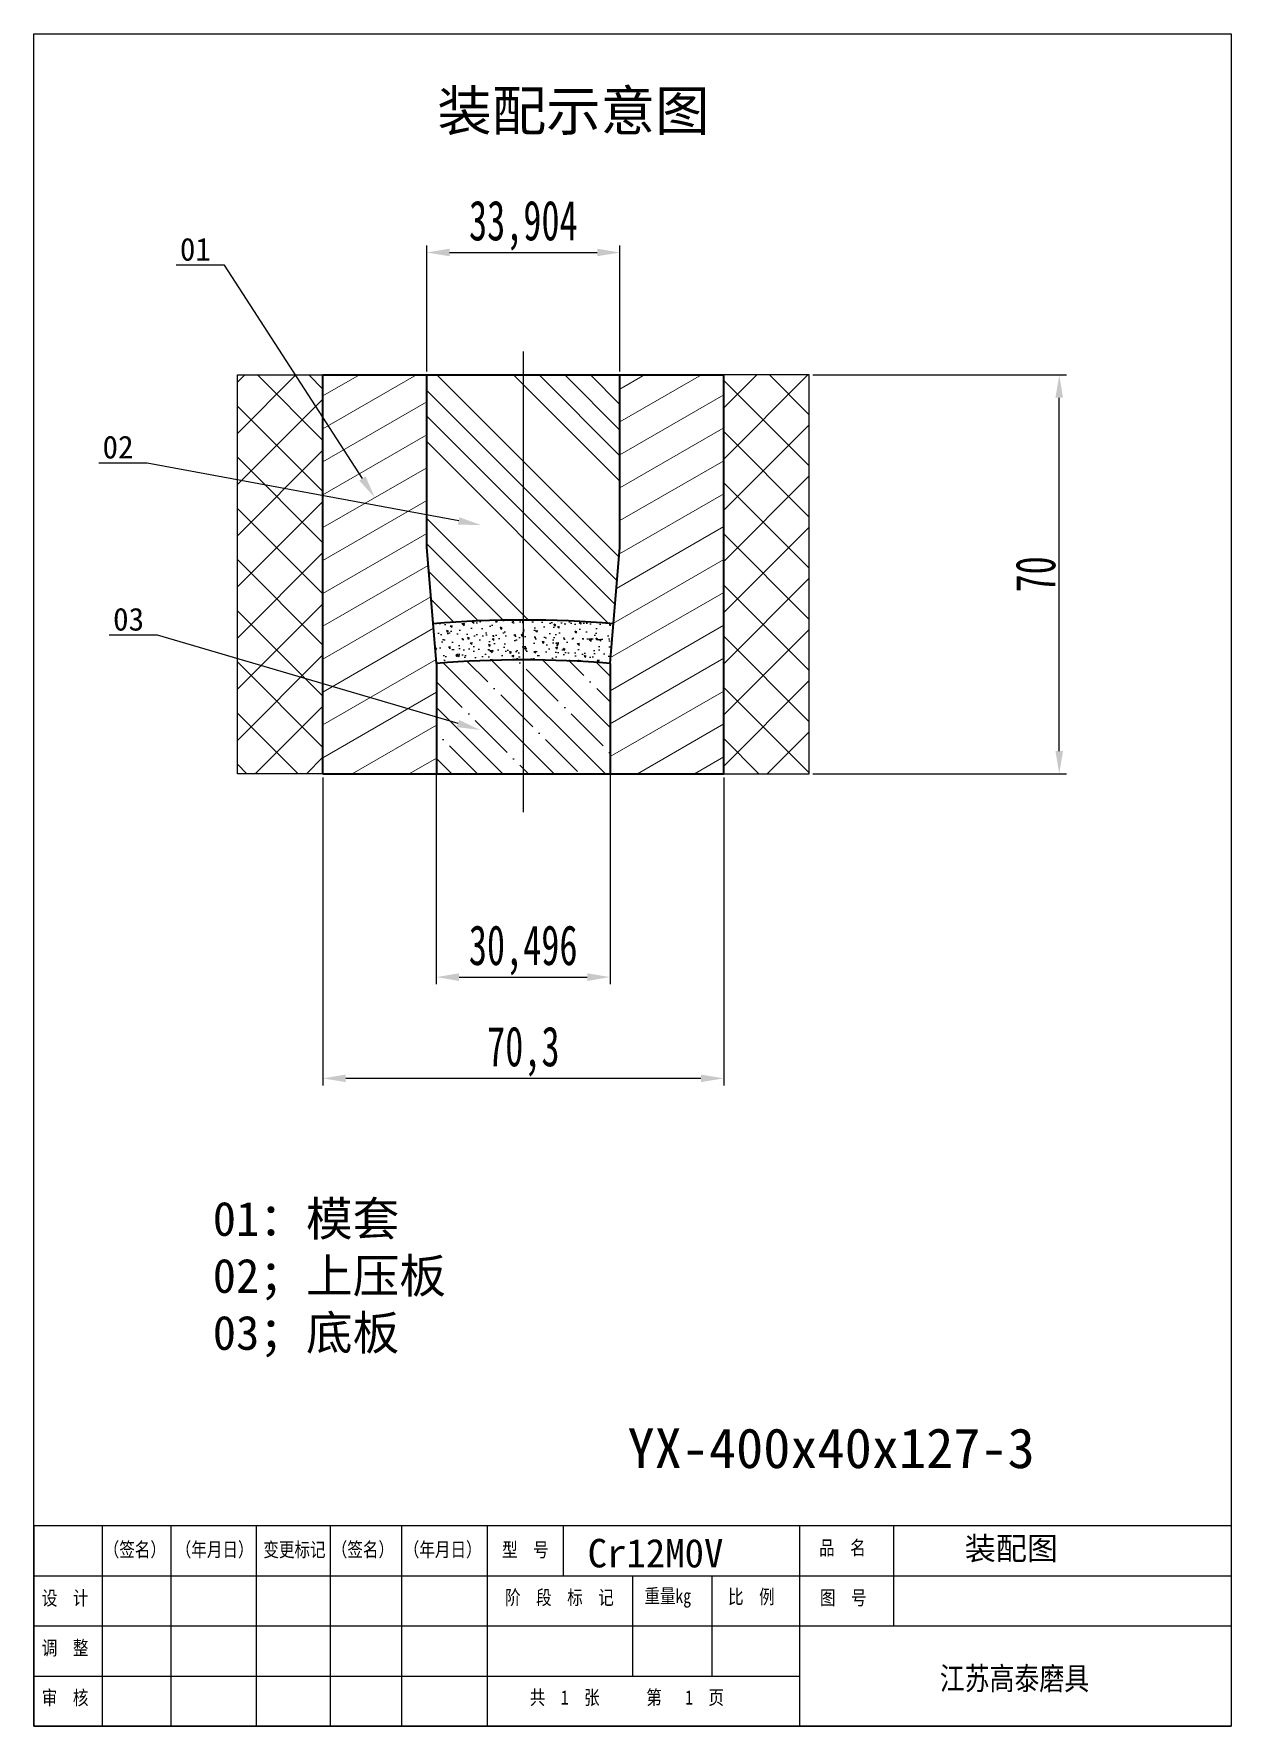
# Model space of a CAD drawing. Extents: x -214 to 8941, y -1198 to 2514.
# Drawn here: x 6058.7 to 6268.7, y 302.9 to 599.9 of the extents above; entities that cross this region are included whole.
import ezdxf
from ezdxf import colors
from ezdxf.entities.mleader import LeaderData, LeaderLine
from ezdxf.math import Vec2, Vec3

# ---------------------------------------------------------------- set-up
doc = ezdxf.new("R2010")
doc.units = 0
doc.layers.add('标注层', color=3, linetype='Continuous', true_color=0x00ff00)
doc.styles.add('111', font='gbenor.shx', dxfattribs={"width": 0.8, "bigfont": 'gbcbig.shx'})
doc.styles.add('标准', font='', dxfattribs={"width": 0.667})
doc.styles.get('标准').set_extended_font_data('宋体')
doc.dimstyles.get("Standard").update_dxf_attribs({"dimtxt": 0.18, "dimasz": 0.18, "dimexe": 0.18, "dimexo": 0.0625, "dimgap": 0.09, "dimtad": 0, "dimtoh": 1, "dimdec": 4, "dimzin": 0, "dimdsep": 46, "dimtxsty": '标准', "dimcen": 0.09, "dimadec": 0, "dimazin": 0, "dimtfac": 1, "dimtdec": 4, "dimtofl": 0, "dimtmove": 0, "dimatfit": 3, "dimfxl": 1, "dimtolj": 1, "dimtzin": 0, "dimarcsym": 0})

msp = doc.modelspace()

# ---------------------------------------------------------------- texts
at = {"color": 7, "attachment_point": 1}
for s, width, gutter_width, heights, insert, char_height in [('{\\fSimSun|b0|i0|c134|p2;装配示意图}', 80.993602, 12.5, [0], (6129.4488, 589.8878), 7), ('01{\\fSimSun|b0|i0|c134|p2;：模套}\\P02{\\fSimSun|b0|i0|c134|p2;；上压板}\\P03{\\fSimSun|b0|i0|c134|p2;；底板}', 57.665496, 1.5088, [40.871], (6090.0581, 394.9093), 6), ('YX-400x40x127-3', 280.182832, 12.5, [0], (6162.7956, 355.1517), 7), ('{\\fSimSun|b0|i0|c134|p2;装配图}', 27.249025, 12.5, [0], (6221.948, 336.0597), 4)]:
    msp.add_mtext_dynamic_manual_height_columns(s, width=width, gutter_width=gutter_width, heights=heights, dxfattribs=dict(at, insert=insert, char_height=char_height))
at = {"color": 7, "lineweight": 13, "style": '111'}
for s, insert, char_height, width, attachment_point in [('{\\fSimSun|b0|i0|c134|p2;品  名}', (6200.4951, 334.0212), 2.5, 23, 5), ('{\\fSimSun|b0|i0|c134|p2;（签名）}', (6076.3867, 333.6977), 2.5, 12, 5), ('{\\fSimSun|b0|i0|c134|p2;（年月日）}', (6090.3867, 333.6977), 2.5, 16, 5), ('{\\fSimSun|b0|i0|c134|p2;变更标记}', (6104.3867, 333.6977), 2.5, 12, 5), ('{\\fSimSun|b0|i0|c134|p2;（签名）}', (6116.3867, 333.6977), 2.5, 12, 5), ('{\\fSimSun|b0|i0|c134|p2;（年月日）}', (6130.3867, 333.6977), 2.5, 16, 5), ('{\\fSimSun|b0|i0|c134|p2;型  号}', (6144.8867, 333.6977), 2.5, 13, 5), ('{\\fSimSun|b0|i0|c134|p2;设\u3000计}', (6064.1611, 325.2106), 2.5, 12, 5), ('{\\fSimSun|b0|i0|c134|p2;阶  段  标  记}', (6150.858, 325.3019), 2.5, 26, 5), ('{\\fSimSun|b0|i0|c134|p2;重量kg}', (6169.858, 325.3019), 2.5, 12, 5), ('{\\fSimSun|b0|i0|c134|p2;比\u3000例}', (6184.5222, 325.442), 2.5, 12, 5), ('{\\fSimSun|b0|i0|c134|p2;图  号}', (6200.6386, 325.2526), 2.5, 23, 5), ('{\\fSimSun|b0|i0|c134|p2;调  整}', (6064.1611, 316.4606), 2.5, 12, 5), ('{\\fSimSun|b0|i0|c134|p2;江苏高泰磨具}', (6230.6714, 311.0106), 4, 60, 5), ('{\\fSimSun|b0|i0|c134|p2;审\u3000核}', (6064.1611, 307.7106), 2.5, 12, 5), ('{\\fSimSun|b0|i0|c134|p2;共  1  张\u3000\u3000\u3000第\u3000 1\u3000页}', (6145.6552, 309.1544), 2.5, 39.792675, 1)]:
    msp.add_mtext(s, dxfattribs=dict(at, insert=insert, char_height=char_height, width=width, attachment_point=attachment_point))
at = {"layer": '标注层', "color": 7, "lineweight": -3, "insert": (6155.8097, 335.7244), "char_height": 5, "attachment_point": 1}
msp.add_mtext_dynamic_manual_height_columns('^ICr12M0V', width=11.148599, gutter_width=25, heights=[0], dxfattribs=at)

# ---------------------------------------------------------------- blocks, each defined once
blk = doc.blocks.new('*D46')
at = {"color": 0, "lineweight": -2, "transparency": 16777216}
for p, q in [((6129.25, 483.65), (6129.25, 433.07)), ((6159.75, 481.12), (6159.75, 433.07)), ((6133.25, 434.32), (6155.75, 434.32))]:
    blk.add_line(p, q, dxfattribs=at)
at = {"color": 0, "transparency": 16777216}
for points in [[(6133.25, 434.99), (6133.25, 433.65), (6129.25, 434.32)], [(6155.75, 434.99), (6155.75, 433.65), (6159.75, 434.32)]]:
    blk.add_solid(points, dxfattribs=at)
at = {"layer": 'Defpoints', "color": 0, "transparency": 16777216}
for p in [(6129.25, 484.27), (6159.75, 481.75), (6159.75, 434.32)]:
    blk.add_point(p, dxfattribs=at)
at = {"color": 0, "transparency": 16777216, "insert": (6144.5, 439.03), "char_height": 7, "attachment_point": 5, "style": '标准'}
blk.add_mtext('30,496', dxfattribs=at)
blk = doc.blocks.new('*D47')
at = {"color": 0, "lineweight": -2, "transparency": 16777216}
for p, q in [((6109.38, 469.37), (6109.38, 415.3)), ((6179.68, 469.37), (6179.68, 415.3)), ((6175.68, 416.55), (6113.38, 416.55))]:
    blk.add_line(p, q, dxfattribs=at)
at = {"color": 0, "transparency": 16777216}
for points in [[(6113.38, 417.22), (6113.38, 415.89), (6109.38, 416.55)], [(6175.68, 417.22), (6175.68, 415.89), (6179.68, 416.55)]]:
    blk.add_solid(points, dxfattribs=at)
at = {"layer": 'Defpoints', "color": 0, "transparency": 16777216}
for p in [(6109.38, 470), (6179.68, 470), (6109.38, 416.55)]:
    blk.add_point(p, dxfattribs=at)
at = {"color": 0, "transparency": 16777216, "insert": (6144.53, 421.26), "char_height": 7, "attachment_point": 5, "style": '标准'}
blk.add_mtext('70,3', dxfattribs=at)
blk = doc.blocks.new('*D48')
at = {"color": 0, "lineweight": -2, "transparency": 16777216}
for p, q in [((6195.3, 540), (6239.78, 540)), ((6238.53, 474), (6238.53, 536)), ((6195.3, 470), (6239.78, 470))]:
    blk.add_line(p, q, dxfattribs=at)
at = {"color": 0, "transparency": 16777216}
for points in [[(6237.86, 536), (6239.19, 536), (6238.53, 540)], [(6237.86, 474), (6239.19, 474), (6238.53, 470)]]:
    blk.add_solid(points, dxfattribs=at)
at = {"layer": 'Defpoints', "color": 0, "transparency": 16777216}
for p in [(6194.68, 540), (6238.53, 540), (6194.68, 470)]:
    blk.add_point(p, dxfattribs=at)
at = {"color": 0, "transparency": 16777216, "insert": (6234.4, 505), "char_height": 7, "attachment_point": 5, "rotation": 90, "style": '标准'}
blk.add_mtext('70', dxfattribs=at)
blk = doc.blocks.new('*D61')
at = {"color": 0, "lineweight": -2, "transparency": 16777216}
for p, q in [((6127.58, 540.62), (6127.58, 562.74)), ((6131.58, 561.49), (6157.48, 561.49)), ((6161.48, 540.62), (6161.48, 562.74))]:
    blk.add_line(p, q, dxfattribs=at)
at = {"color": 0, "transparency": 16777216}
for points in [[(6131.58, 562.16), (6131.58, 560.83), (6127.58, 561.49)], [(6157.48, 562.16), (6157.48, 560.83), (6161.48, 561.49)]]:
    blk.add_solid(points, dxfattribs=at)
at = {"layer": 'Defpoints', "color": 0, "transparency": 16777216}
for p in [(6161.48, 561.49), (6127.58, 540), (6161.48, 540)]:
    blk.add_point(p, dxfattribs=at)
at = {"color": 0, "transparency": 16777216, "insert": (6144.53, 566.21), "char_height": 7, "attachment_point": 5, "style": '标准'}
blk.add_mtext('33,904', dxfattribs=at)

# ---------------------------------------------------------------- dimensions: what is measured, and where the dimension line sits
at = {"color": 7}
dim = msp.add_linear_dim(base=(6161.48074, 561.49498), p1=(6127.57723, 539.99889), p2=(6161.48074, 539.99889), dimstyle='Standard', override={"dimtxt": 7, "dimasz": 4, "dimexe": 1.25, "dimexo": 0.625, "dimgap": 0.625, "dimtad": 1, "dimtih": 0, "dimtoh": 0, "dimdec": 3, "dimzin": 8, "dimdsep": 44, "dimcen": 2.5, "dimazin": 2, "dimtdec": 3, "dimtofl": 1, "dimatfit": 0, "dimtolj": 0, "dimtzin": 8}, dxfattribs=at)
dim.commit()
dim.dimension.update_dxf_attribs({"geometry": '*D61', "text_midpoint": (6144.52899, 566.20658)})
dim = msp.add_linear_dim(base=(6238.5273, 539.9989), p1=(6194.679, 469.9989), p2=(6194.679, 539.9989), angle=90, dimstyle='Standard', override={"dimtxt": 7, "dimasz": 4, "dimexe": 1.25, "dimexo": 0.625, "dimgap": 0.625, "dimtad": 1, "dimtih": 0, "dimtoh": 0, "dimdec": 3, "dimzin": 8, "dimdsep": 44, "dimcen": 2.5, "dimazin": 2, "dimtdec": 3, "dimtofl": 1, "dimatfit": 0, "dimtolj": 0, "dimtzin": 8}, dxfattribs=at)
dim.commit()
dim.dimension.update_dxf_attribs({"geometry": '*D48', "text_midpoint": (6234.4023, 504.9989)})
for base, p1, p2, picture, middle in [((6159.7475, 434.3199), (6129.2518, 484.2726), (6159.7475, 481.7476), '*D46', (6144.4997, 434.3199)), ((6109.379, 416.5527), (6179.679, 469.9989), (6109.379, 469.9989), '*D47', (6144.529, 416.5527))]:
    dim = msp.add_linear_dim(base=base, p1=p1, p2=p2, dimstyle='Standard', override={"dimtxt": 7, "dimasz": 4, "dimexe": 1.25, "dimexo": 0.625, "dimgap": 0.625, "dimtad": 1, "dimtih": 0, "dimtoh": 0, "dimdec": 3, "dimzin": 8, "dimdsep": 44, "dimcen": 2.5, "dimazin": 2, "dimtdec": 3, "dimtofl": 1, "dimatfit": 0, "dimtolj": 0, "dimtzin": 8}, dxfattribs=at)
    dim.commit()
    dim.dimension.update_dxf_attribs({"geometry": picture, "text_midpoint": middle, "dimtype": 160})

# ---------------------------------------------------------------- hatches: boundary and pattern name
h = msp.add_hatch()
h.set_pattern_fill('ANSI37', scale=2)
h.set_pattern_definition([(45, (-898.842, -285.0694), (-4.490128, 4.490128), []), (135, (-898.842, -285.0694), (-4.490128, -4.490128), [])])
h.paths.add_polyline_path([(6109.379, 539.9989), (6094.379, 539.9989), (6094.379, 469.9989), (6109.379, 469.9989)])
h.paths.add_polyline_path([(6194.679, 539.9989), (6179.679, 539.9989), (6179.679, 469.9989), (6194.679, 469.9989)])
h = msp.add_hatch()
h.set_pattern_fill('ANSI34', angle=90)
h.set_pattern_definition([(135, (-898.842, -285.07), (-13.470384, -13.470384), []), (135, (-898.842, -280.58), (-13.470384, -13.470384), []), (135, (-898.842, -276.09), (-13.470384, -13.470384), []), (135, (-898.842, -271.599), (-13.470384, -13.470384), [])])
h.paths.add_polyline_path([(6144.529, 539.9989), (6127.5772, 539.9989), (6127.5772, 509.7819), (6128.7197, 496.3175, -0.02116522), (6144.529, 496.987)])
h.paths.add_polyline_path([(6161.4807, 539.9989), (6144.529, 539.9989), (6144.529, 496.987, -0.02116514), (6160.3383, 496.3175), (6161.4807, 509.7819)])
h = msp.add_hatch()
h.set_pattern_fill('AR-CONC', scale=0.02, angle=90)
h.set_pattern_definition([(140, (-898.842, -285.0694), (0.3187817, 3.6436934), [0.381, -4.191]), (85, (-898.842, -285.0694), (-3.821137, -0.7048684), [0.3048, -3.3528117]), (190.451445, (-898.8154, -284.7658), (-3.502355, 2.938825), [0.3238002, -3.5618049]), (136.1842, (-899.858, -285.0694), (0.8408466, 5.4215808), [0.5715, -6.2865]), (186.63556, (-899.788, -284.6176), (-4.9485225, 4.7480827), [0.4857005, -5.342712]), (81.18415, (-899.858, -285.0694), (-4.9485225, 4.7480827), [0.4571993, -5.0291946]), (111, (-899.604, -284.5614), (2.045304, 3.0322878), [0.381, -4.191]), (56, (-899.604, -284.5614), (-3.6837593, 1.2360406), [0.3048, -3.3528]), (161.451445, (-899.4335, -284.3088), (-1.6384554, 4.2683284), [0.3238002, -3.5617988]), (127.5, (-898.8419, -285.0694), (-1.69110078, 0.06177207), [0, -3.31216, 0, -3.4036, 0, -3.3655]), (97.5, (-898.842, -285.0694), (-2.0036115, 1.33639325), [0, -1.94056, 0, -3.23596, 0, -1.2827]), (57.5, (-898.8419, -286.2023), (0.11457488, 2.7118119), [0, -1.27, 0, -3.9624, 0, -5.2578]), (47.5, (-898.842, -286.7103), (-0.5085298, 2.9625836), [0, -1.651, 0, -2.63144, 0, -3.7338])])
h.paths.add_polyline_path([(6144.529, 496.987, 0.02116522), (6128.7197, 496.3175), (6129.3105, 489.3544, -0.02116522), (6144.529, 489.9989)])
h.paths.add_polyline_path([(6160.3383, 496.3175, 0.02116514), (6144.529, 496.987), (6144.529, 489.9989, -0.02116514), (6159.7474, 489.3544)])
h = msp.add_hatch()
h.set_pattern_fill('ANSI35', angle=90)
h.set_pattern_definition([(135, (-898.842, -285.0694), (-4.490128, -4.490128), []), (135, (-898.842, -280.579), (-4.490128, -4.490128), [7.9375, -1.5875, 0, -1.5875])])
h.paths.add_polyline_path([(6144.529, 489.9989, 0.02116528), (6129.3105, 489.3544), (6129.3105, 469.9989), (6144.529, 469.9989)])
h.paths.add_polyline_path([(6159.7475, 489.3544, 0.02116519), (6144.529, 489.9989), (6144.529, 469.9989), (6159.7475, 469.9989)])

# ---------------------------------------------------------------- linework, layer by layer
at = {"color": 7}
for p, q in [((6144.529, 463.2387), (6144.529, 544.0864)), ((6094.379, 469.9989), (6094.379, 539.9989)), ((6094.379, 539.9989), (6109.379, 539.9989)), ((6144.529, 539.9989), (6127.5772, 539.9989)), ((6127.5772, 509.781), (6127.5772, 539.9989)), ((6144.529, 539.9989), (6161.4807, 539.9989)), ((6161.4807, 509.781), (6161.4807, 539.9989)), ((6194.679, 539.9989), (6179.679, 539.9989)), ((6194.679, 469.9989), (6194.679, 539.9989)), ((6128.7196, 496.3175), (6127.5772, 509.781)), ((6160.3384, 496.3175), (6161.4807, 509.781)), ((6109.379, 469.9989), (6094.379, 469.9989)), ((6179.679, 469.9989), (6194.679, 469.9989)), ((6058.6762, 338.0629), (6268.6762, 338.0629)), ((6058.6762, 338.0629), (6058.6762, 302.8629)), ((6070.6762, 338.0629), (6070.6762, 302.8629)), ((6082.6762, 338.0629), (6082.6762, 302.8629)), ((6097.643, 338.0629), (6097.643, 302.8629)), ((6097.643, 338.0629), (6097.643, 302.8629)), ((6097.643, 338.0629), (6097.643, 302.8629)), ((6110.643, 338.0629), (6110.643, 302.8629)), ((6123.1727, 338.0629), (6123.1727, 302.8629)), ((6138.1948, 338.0629), (6138.1948, 302.8629)), ((6151.4886, 338.0629), (6151.4886, 329.2629)), ((6192.9536, 338.0629), (6192.9536, 302.8629)), ((6209.4654, 338.0629), (6209.4654, 320.4629)), ((6058.6762, 329.2629), (6268.6762, 329.2629)), ((6163.6762, 329.2629), (6163.6762, 311.6629)), ((6177.5769, 329.2629), (6177.5769, 311.6629)), ((6058.6762, 320.4629), (6268.6762, 320.4629)), ((6058.6762, 311.6629), (6192.9536, 311.6629)), ((6058.6762, 302.8629), (6268.6762, 302.8629))]:
    msp.add_line(p, q, dxfattribs=at)
at = {"color": 7, "lineweight": 35}
for p, q in [((6109.379, 539.9989), (6127.5772, 539.9989)), ((6109.379, 469.9989), (6109.379, 539.9989)), ((6127.5772, 509.7819), (6127.5772, 539.9989)), ((6127.5772, 539.9989), (6161.4807, 539.9989)), ((6161.4807, 509.7819), (6161.4807, 539.9989)), ((6161.4807, 539.9989), (6179.679, 539.9989)), ((6179.679, 469.9989), (6179.679, 539.9989)), ((6129.3105, 489.3549), (6127.5772, 509.7819)), ((6159.7475, 489.3549), (6161.4807, 509.7819)), ((6129.3105, 489.3549), (6129.3105, 469.9989)), ((6129.3105, 489.3544), (6129.3105, 469.9989)), ((6159.7475, 489.3549), (6159.7475, 469.9989)), ((6159.7476, 489.3544), (6159.7476, 469.9989)), ((6109.379, 469.9989), (6129.3105, 469.9989)), ((6116.7212, 469.9989), (6119.529, 469.9989)), ((6119.529, 469.9989), (6122.529, 469.9989)), ((6122.529, 469.9989), (6166.529, 469.9989)), ((6129.3105, 469.9989), (6159.7476, 469.9989)), ((6159.7475, 469.9989), (6179.679, 469.9989)), ((6166.529, 469.9989), (6169.529, 469.9989)), ((6169.529, 469.9989), (6172.3368, 469.9989))]:
    msp.add_line(p, q, dxfattribs=at)
at = {"color": 7, "lineweight": 13}
for p, q in [((6109.379, 530.5341), (6125.7725, 539.9989)), ((6109.379, 536.3076), (6115.7725, 539.9989)), ((6161.4807, 531.7475), (6175.7725, 539.9989)), ((6161.4807, 537.521), (6165.7725, 539.9989)), ((6109.379, 524.7606), (6127.5772, 535.2673)), ((6161.4807, 525.974), (6179.679, 536.4808)), ((6109.379, 518.9871), (6127.5772, 529.4938)), ((6161.4807, 520.2005), (6179.679, 530.7073)), ((6109.379, 513.2136), (6127.5772, 523.7203)), ((6161.4807, 514.427), (6179.679, 524.9338)), ((6109.379, 507.4401), (6127.5772, 517.9468)), ((6161.3801, 508.5954), (6179.679, 519.1603)), ((6109.379, 501.6666), (6127.5772, 512.1733)), ((6160.865, 502.5245), (6179.679, 513.3868)), ((6109.379, 495.8931), (6127.8508, 506.5578)), ((6160.3498, 496.4536), (6179.679, 507.6133)), ((6109.379, 490.1195), (6128.3178, 501.0539)), ((6159.8347, 490.3826), (6179.679, 501.8398)), ((6159.7475, 484.5588), (6179.679, 496.0663)), ((6109.379, 484.346), (6128.7848, 495.55)), ((6159.7475, 478.7853), (6179.679, 490.2927)), ((6109.379, 478.5725), (6129.2518, 490.0461)), ((6109.379, 472.799), (6129.3105, 484.3065)), ((6159.7475, 473.0118), (6179.679, 484.5192)), ((6114.529, 469.9989), (6129.3105, 478.533)), ((6164.529, 469.9989), (6179.679, 478.7457)), ((6124.529, 469.9989), (6129.3105, 472.7595)), ((6174.529, 469.9989), (6179.679, 472.9722))]:
    msp.add_line(p, q, dxfattribs=at)
at = {"color": 7}
msp.add_lwpolyline([(6058.6762, 302.8629), (6058.6762, 599.8629), (6268.6762, 599.8629), (6268.6762, 302.8629)], close=True, dxfattribs=at)
at = {"color": 7, "lineweight": 35}
for radius, start, end in [(186.9881, 85.15, 94.85), (180, 85.150001, 94.849997)]:
    msp.add_arc((6144.529, 309.9989), radius, start, end, dxfattribs=at)

msp.set_redraw_order([(e.dxf.handle, doc.entitydb.next_handle()) for e in msp.query("TEXT MTEXT ATTDEF DIMENSION ARC_DIMENSION")])  # texts and dimensions are drawn at this point

# ---------------------------------------------------------------- leaders
at = {"color": 7}
ml = msp.add_multileader_mtext('Standard', dxfattribs=at)
ml.set_content('01', color=7)
ml.set_leader_properties()
ml.build(insert=Vec2(0, 0))
ml.multileader.update_dxf_attribs({"text_right_attachment_type": 6, "dogleg_length": 0.36})
ctx = ml.context
ctx.base_point, ctx.plane_origin = Vec3(6083.0655, 562.0633), Vec3(6118.4781, 518.4669)
ctx.right_attachment, ctx.text_align_type = 6, 2
notes = []
notes.append((ctx, [(0, (1, 1, 0), (6092.0922, 559.2633), (-1, 0), 0.36, [(0, [(6118.4781, 518.4669)], 0, [])])]))
ctx.mtext.insert, ctx.mtext.alignment, ctx.mtext.flow_direction = Vec3(6089.7322, 564.0633), 3, 5
ml = msp.add_multileader_mtext('Standard', dxfattribs=at)
ml.set_content('02', color=7)
ml.set_leader_properties()
ml.build(insert=Vec2(0, 0))
ml.multileader.update_dxf_attribs({"text_right_attachment_type": 6, "dogleg_length": 0.36})
ctx = ml.context
ctx.base_point, ctx.plane_origin = Vec3(6068.1615, 527.3388), Vec3(6137.1224, 513.6489)
ctx.right_attachment, ctx.text_align_type = 6, 2
notes.append((ctx, [(0, (1, 1, 0), (6078.5215, 524.5388), (-1, 0), 0.36, [(0, [(6137.1224, 513.6489)], 0, [])])]))
ctx.mtext.insert, ctx.mtext.alignment, ctx.mtext.flow_direction = Vec3(6076.1615, 529.3388), 3, 5
ml = msp.add_multileader_mtext('Standard', dxfattribs=at)
ml.set_content('03', color=7)
ml.set_leader_properties()
ml.build(insert=Vec2(0, 0))
ml.multileader.update_dxf_attribs({"text_right_attachment_type": 6, "dogleg_length": 0.36})
ctx = ml.context
ctx.base_point, ctx.plane_origin = Vec3(6070.012, 497.1346), Vec3(6136.9168, 477.6915)
ctx.right_attachment, ctx.text_align_type = 6, 2
notes.append((ctx, [(0, (1, 1, 0), (6080.372, 494.3346), (-1, 0), 0.36, [(0, [(6136.9168, 477.6915)], 0, [])])]))
ctx.mtext.insert, ctx.mtext.alignment, ctx.mtext.flow_direction = Vec3(6078.012, 499.1346), 3, 5
for ctx, leaders in notes:
    for number, flags, end, landing, length, lines in leaders:
        leader = LeaderData()
        leader.index, (leader.has_last_leader_line, leader.has_dogleg_vector, leader.attachment_direction) = number, flags
        leader.last_leader_point, leader.dogleg_vector, leader.dogleg_length = Vec3(end), Vec3(landing), length
        for number, points, colour, breaks in lines:
            line = LeaderLine()
            line.index, line.vertices, line.color, line.breaks = number, Vec3.list(points), colors.encode_raw_color(colour), breaks
            leader.lines.append(line)
        ctx.leaders.append(leader)

doc.saveas('drawing.dxf')
